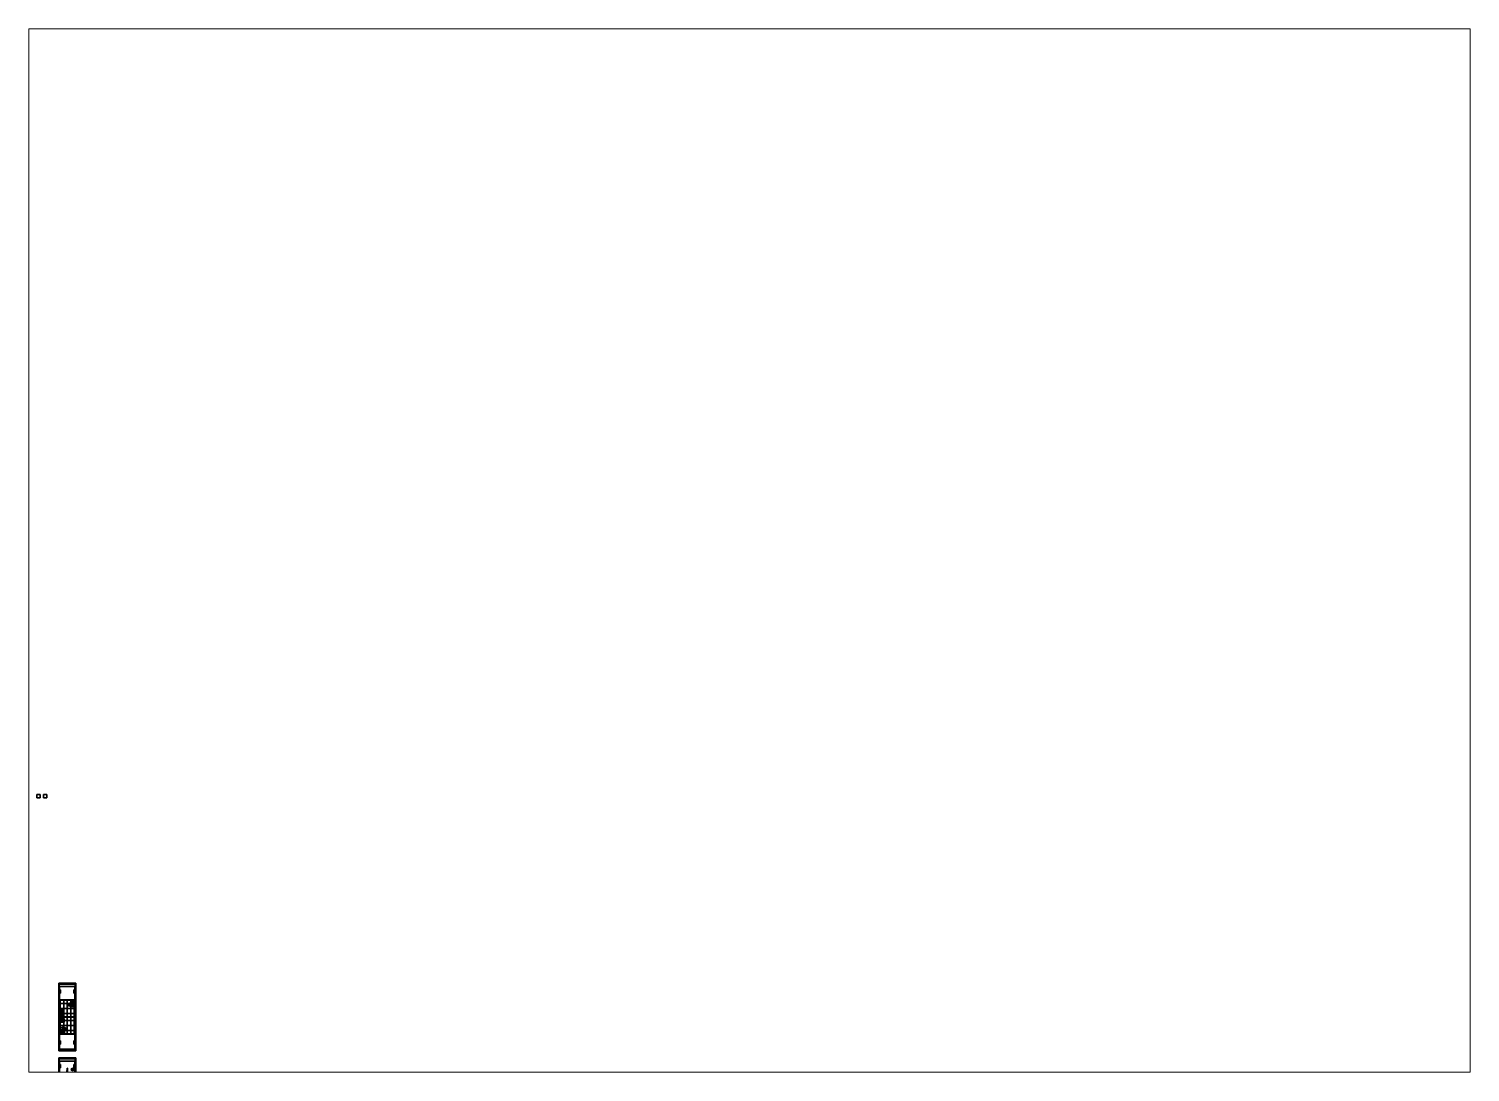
# Paper-space layout 'Layout1' of a CAD drawing. Header units: millimetres. Extents: x 28 to 251, y 20 to 181.
# The model-space entities are those that its viewports show. They can reach past a viewport. Long polylines and large blocks are cut down to what shows.
import ezdxf

# ---------------------------------------------------------------- set-up
doc = ezdxf.new("R2010")
doc.units = ezdxf.units.MM
doc.layers.add('barge2', color=7, linetype='Continuous')
doc.layers.add('crane', color=1, linetype='Continuous')

msp = doc.modelspace()

# ---------------------------------------------------------------- linework, layer by layer
for points in [[(1, 76.58, 1), (1, 76.58), (0, 76.58), (0, 76.58, 1)], [(1, 76.58), (1, 75.58), (0, 75.58), (0, 76.58)], [(0, 76.58), (0, 75.58), (0, 75.58, 1), (0, 76.58, 1)], [(0, 76.58, 1), (0, 75.58, 1), (1, 75.58, 1), (1, 76.58, 1)], [(1, 75.58, 1), (1, 75.58), (1, 76.58), (1, 76.58, 1)], [(3, 76.58), (3, 75.58), (2, 75.58), (2, 76.58)], [(2, 76.58), (2, 75.58), (3, 75.58), (3, 76.58)], [(0, 75.58, 1), (0, 75.58), (1, 75.58), (1, 75.58, 1)], [(6.5, -1.25), (6.5, -21), (6.5, -21, 1), (6.5, -1, 1)], [(6.5, -1, 1), (6.5, -21, 1), (11.5, -21, 1), (11.5, -1, 1)], [(11.5, -1, 1), (11.5, -1.25), (6.5, -1.25), (6.5, -1, 1)], [(6.75, -2, -1), (6.75, -20.5, -1), (6.5, -21), (6.5, -1.25)], [(11.5, -1.25), (11.25, -2, -1), (6.75, -2, -1), (6.5, -1.25)], [(6.6, -1.23, 2), (6.6, -4.28, 2), (6.64, -4.28, 2), (6.64, -1.27, 2)], [(6.64, -1.27, 2), (6.64, -4.28, 2), (6.6, -4.28, 2), (6.6, -1.23, 2)], [(11.35, -1.27, 2), (6.64, -1.27, 2), (6.6, -1.23, 2), (11.39, -1.23, 2)], [(11.39, -1.23, 2), (6.6, -1.23, 2), (6.64, -1.27, 2), (11.35, -1.27, 2)], [(6.61, -1.23, 1), (6.61, -1.27, 1), (6.61, -1.27, 2), (6.61, -1.23, 2)], [(6.64, -1.25, 1), (6.61, -1.23, 1), (6.61, -1.23, 2), (6.64, -1.25, 2)], [(6.61, -1.27, 1), (6.64, -1.25, 1), (6.64, -1.25, 2), (6.61, -1.27, 2)], [(6.61, -2.73, 1), (6.61, -2.77, 1), (6.61, -2.77, 2), (6.61, -2.73, 2)], [(6.64, -2.75, 1), (6.61, -2.73, 1), (6.61, -2.73, 2), (6.64, -2.75, 2)], [(6.61, -2.77, 1), (6.64, -2.75, 1), (6.64, -2.75, 2), (6.61, -2.77, 2)], [(6.64, -4.25, 1), (6.61, -4.23, 1), (6.61, -4.23, 2), (6.64, -4.25, 2)], [(6.61, -4.23, 1), (6.61, -4.27, 1), (6.61, -4.27, 2), (6.61, -4.23, 2)], [(11.25, -2, -1), (11.25, -20.5, -1), (6.75, -20.5, -1), (6.75, -2, -1)], [(6.75, -3, 1), (6.75, -4, 1), (6.75, -4, 1.1), (6.75, -3, 1.1)], [(6.75, -3, 1.1), (6.75, -4, 1.1), (7.05, -4, 1.1), (7.05, -3, 1.1)], [(7.05, -3, 1.1), (7.05, -3, 1), (6.75, -3, 1), (6.75, -3, 1.1)], [(6.75, -4, 1.1), (6.75, -4, 1), (7.05, -4, 1), (7.05, -4, 1.1)], [(6.85, -3.16, 1.1), (6.8, -3.25, 1.1), (6.8, -3.25, 1.4), (6.85, -3.16, 1.4)], [(6.85, -3.16, 1.4), (6.8, -3.25, 1.4), (6.85, -3.34, 1.4), (6.95, -3.16, 1.4)], [(6.8, -3.25, 1.1), (6.85, -3.34, 1.1), (6.85, -3.34, 1.4), (6.8, -3.25, 1.4)], [(6.85, -3.66, 1.1), (6.8, -3.75, 1.1), (6.8, -3.75, 1.4), (6.85, -3.66, 1.4)], [(6.85, -3.66, 1.4), (6.8, -3.75, 1.4), (6.85, -3.84, 1.4), (6.95, -3.66, 1.4)], [(6.8, -3.75, 1.1), (6.85, -3.84, 1.1), (6.85, -3.84, 1.4), (6.8, -3.75, 1.4)], [(6.95, -3.16, 1.1), (6.85, -3.16, 1.1), (6.85, -3.16, 1.4), (6.95, -3.16, 1.4)], [(6.95, -3.16, 1.4), (6.85, -3.34, 1.4), (6.95, -3.34, 1.4), (7, -3.25, 1.4)], [(6.85, -3.34, 1.1), (6.95, -3.34, 1.1), (6.95, -3.34, 1.4), (6.85, -3.34, 1.4)], [(6.95, -3.66, 1.1), (6.85, -3.66, 1.1), (6.85, -3.66, 1.4), (6.95, -3.66, 1.4)], [(6.95, -3.66, 1.4), (6.85, -3.84, 1.4), (6.95, -3.84, 1.4), (7, -3.75, 1.4)], [(6.85, -3.84, 1.1), (6.95, -3.84, 1.1), (6.95, -3.84, 1.4), (6.85, -3.84, 1.4)], [(7, -3.25, 1.1), (6.95, -3.16, 1.1), (6.95, -3.16, 1.4), (7, -3.25, 1.4)], [(6.95, -3.34, 1.1), (7, -3.25, 1.1), (7, -3.25, 1.4), (6.95, -3.34, 1.4)], [(7, -3.75, 1.1), (6.95, -3.66, 1.1), (6.95, -3.66, 1.4), (7, -3.75, 1.4)], [(6.95, -3.84, 1.1), (7, -3.75, 1.1), (7, -3.75, 1.4), (6.95, -3.84, 1.4)], [(7.05, -4, 1.1), (7.05, -4, 1), (7.05, -3, 1), (7.05, -3, 1.1)], [(8.12, -1.25, 1), (8.09, -1.23, 1), (8.09, -1.23, 2), (8.12, -1.25, 2)], [(8.09, -1.23, 1), (8.09, -1.27, 1), (8.09, -1.27, 2), (8.09, -1.23, 2)], [(8.09, -1.27, 1), (8.12, -1.25, 1), (8.12, -1.25, 2), (8.09, -1.27, 2)], [(9.89, -1.23, 1), (9.89, -1.27, 1), (9.89, -1.27, 2), (9.89, -1.23, 2)], [(9.92, -1.25, 1), (9.89, -1.23, 1), (9.89, -1.23, 2), (9.92, -1.25, 2)], [(9.89, -1.27, 1), (9.92, -1.25, 1), (9.92, -1.25, 2), (9.89, -1.27, 2)], [(10.3, -4.21, 2), (10.18, -4.49, 2), (10.3, -4.77, 2), (10.58, -4.09, 2)], [(10.3, -4.21, 1), (10.18, -4.49, 1), (10.18, -4.49, 2), (10.3, -4.21, 2)], [(10.58, -4.09, 1), (10.3, -4.21, 1), (10.3, -4.21, 2), (10.58, -4.09, 2)], [(10.58, -4.09, 2), (10.3, -4.77, 2), (10.58, -4.89, 2), (10.86, -4.21, 2)], [(10.86, -4.21, 1), (10.58, -4.09, 1), (10.58, -4.09, 2), (10.86, -4.21, 2)], [(10.86, -4.21, 2), (10.58, -4.89, 2), (10.86, -4.77, 2), (10.98, -4.49, 2)], [(10.98, -4.49, 1), (10.86, -4.21, 1), (10.86, -4.21, 2), (10.98, -4.49, 2)], [(11.25, -3, 1.1), (11.25, -3, 1), (10.95, -3, 1), (10.95, -3, 1.1)], [(10.95, -3, 1), (10.95, -4, 1), (10.95, -4, 1.1), (10.95, -3, 1.1)], [(10.95, -3, 1.1), (10.95, -4, 1.1), (11.25, -4, 1.1), (11.25, -3, 1.1)], [(10.95, -4, 1.1), (10.95, -4, 1), (11.25, -4, 1), (11.25, -4, 1.1)], [(11.05, -3.16, 1.1), (11, -3.25, 1.1), (11, -3.25, 1.4), (11.05, -3.16, 1.4)], [(11.05, -3.16, 1.4), (11, -3.25, 1.4), (11.05, -3.34, 1.4), (11.15, -3.16, 1.4)], [(11, -3.25, 1.1), (11.05, -3.34, 1.1), (11.05, -3.34, 1.4), (11, -3.25, 1.4)], [(11.05, -3.66, 1.1), (11, -3.75, 1.1), (11, -3.75, 1.4), (11.05, -3.66, 1.4)], [(11.05, -3.66, 1.4), (11, -3.75, 1.4), (11.05, -3.84, 1.4), (11.15, -3.66, 1.4)], [(11, -3.75, 1.1), (11.05, -3.84, 1.1), (11.05, -3.84, 1.4), (11, -3.75, 1.4)], [(11.15, -3.16, 1.1), (11.05, -3.16, 1.1), (11.05, -3.16, 1.4), (11.15, -3.16, 1.4)], [(11.15, -3.16, 1.4), (11.05, -3.34, 1.4), (11.15, -3.34, 1.4), (11.2, -3.25, 1.4)], [(11.05, -3.34, 1.1), (11.15, -3.34, 1.1), (11.15, -3.34, 1.4), (11.05, -3.34, 1.4)], [(11.15, -3.66, 1.1), (11.05, -3.66, 1.1), (11.05, -3.66, 1.4), (11.15, -3.66, 1.4)], [(11.15, -3.66, 1.4), (11.05, -3.84, 1.4), (11.15, -3.84, 1.4), (11.2, -3.75, 1.4)], [(11.05, -3.84, 1.1), (11.15, -3.84, 1.1), (11.15, -3.84, 1.4), (11.05, -3.84, 1.4)], [(11.2, -3.25, 1.1), (11.15, -3.16, 1.1), (11.15, -3.16, 1.4), (11.2, -3.25, 1.4)], [(11.15, -3.34, 1.1), (11.2, -3.25, 1.1), (11.2, -3.25, 1.4), (11.15, -3.34, 1.4)], [(11.2, -3.75, 1.1), (11.15, -3.66, 1.1), (11.15, -3.66, 1.4), (11.2, -3.75, 1.4)], [(11.15, -3.84, 1.1), (11.2, -3.75, 1.1), (11.2, -3.75, 1.4), (11.15, -3.84, 1.4)], [(11.5, -21), (11.25, -20.5, -1), (11.25, -2, -1), (11.5, -1.25)], [(11.25, -4, 1.1), (11.25, -4, 1), (11.25, -3, 1), (11.25, -3, 1.1)], [(11.35, -1.27, 2), (11.35, -20.73, 2), (11.39, -20.77, 2), (11.39, -1.23, 2)], [(11.39, -1.23, 2), (11.39, -20.77, 2), (11.35, -20.73, 2), (11.35, -1.27, 2)], [(11.39, -1.25, 1), (11.36, -1.23, 1), (11.36, -1.23, 2), (11.39, -1.25, 2)], [(11.36, -1.23, 1), (11.36, -1.27, 1), (11.36, -1.27, 2), (11.36, -1.23, 2)], [(11.36, -1.27, 1), (11.39, -1.25, 1), (11.39, -1.25, 2), (11.36, -1.27, 2)], [(11.39, -2.75, 1), (11.36, -2.73, 1), (11.36, -2.73, 2), (11.39, -2.75, 2)], [(11.36, -2.73, 1), (11.36, -2.77, 1), (11.36, -2.77, 2), (11.36, -2.73, 2)], [(11.36, -2.77, 1), (11.39, -2.75, 1), (11.39, -2.75, 2), (11.36, -2.77, 2)], [(11.36, -4.23, 1), (11.36, -4.27, 1), (11.36, -4.27, 2), (11.36, -4.23, 2)], [(11.39, -4.25, 1), (11.36, -4.23, 1), (11.36, -4.23, 2), (11.39, -4.25, 2)], [(11.5, -21, 1), (11.5, -21), (11.5, -1.25), (11.5, -1, 1)], [(6.61, -4.27, 1), (6.64, -4.25, 1), (6.64, -4.25, 2), (6.61, -4.27, 2)], [(10.18, -4.49, 1), (10.3, -4.77, 1), (10.3, -4.77, 2), (10.18, -4.49, 2)], [(10.3, -4.77, 1), (10.58, -4.89, 1), (10.58, -4.89, 2), (10.3, -4.77, 2)], [(10.66, -5.39, 2), (10.54, -5.67, 2), (10.66, -5.95, 2), (10.94, -5.27, 2)], [(10.66, -5.39, 1), (10.54, -5.67, 1), (10.54, -5.67, 2), (10.66, -5.39, 2)], [(10.54, -5.67, 1), (10.66, -5.95, 1), (10.66, -5.95, 2), (10.54, -5.67, 2)], [(10.58, -4.89, 1), (10.86, -4.77, 1), (10.86, -4.77, 2), (10.58, -4.89, 2)], [(10.94, -5.27, 1), (10.66, -5.39, 1), (10.66, -5.39, 2), (10.94, -5.27, 2)], [(10.94, -5.27, 2), (10.66, -5.95, 2), (10.94, -6.07, 2), (11.22, -5.39, 2)], [(10.66, -5.95, 1), (10.94, -6.07, 1), (10.94, -6.07, 2), (10.66, -5.95, 2)], [(10.86, -4.77, 1), (10.98, -4.49, 1), (10.98, -4.49, 2), (10.86, -4.77, 2)], [(11.22, -5.39, 1), (10.94, -5.27, 1), (10.94, -5.27, 2), (11.22, -5.39, 2)], [(11.22, -5.39, 2), (10.94, -6.07, 2), (11.22, -5.95, 2), (11.34, -5.67, 2)], [(10.94, -6.07, 1), (11.22, -5.95, 1), (11.22, -5.95, 2), (10.94, -6.07, 2)], [(11.34, -5.67, 1), (11.22, -5.39, 1), (11.22, -5.39, 2), (11.34, -5.67, 2)], [(11.22, -5.95, 1), (11.34, -5.67, 1), (11.34, -5.67, 2), (11.22, -5.95, 2)], [(11.36, -4.27, 1), (11.39, -4.25, 1), (11.39, -4.25, 2), (11.36, -4.27, 2)], [(11.39, -5.75, 1), (11.36, -5.73, 1), (11.36, -5.73, 2), (11.39, -5.75, 2)], [(11.36, -5.73, 1), (11.36, -5.77, 1), (11.36, -5.77, 2), (11.36, -5.73, 2)], [(11.36, -5.77, 1), (11.39, -5.75, 1), (11.39, -5.75, 2), (11.36, -5.77, 2)], [(11.36, -7.23, 1), (11.36, -7.27, 1), (11.36, -7.27, 2), (11.36, -7.23, 2)], [(11.39, -7.25, 1), (11.36, -7.23, 1), (11.36, -7.23, 2), (11.39, -7.25, 2)], [(11.36, -7.27, 1), (11.39, -7.25, 1), (11.39, -7.25, 2), (11.36, -7.27, 2)]]:
    msp.add_3dface(points)
at = {"layer": 'barge2'}
for points in [[(6.5, 20.75), (6.5, 1), (6.5, 1, 1), (6.5, 21, 1)], [(11.5, 21, 1), (11.5, 20.75), (6.5, 20.75), (6.5, 21, 1)], [(6.5, 21, 1), (6.5, 1, 1), (11.5, 1, 1), (11.5, 21, 1)], [(6.75, 20, -1), (6.75, 1.5, -1), (6.5, 1), (6.5, 20.75)], [(11.5, 20.75), (11.25, 20, -1), (6.75, 20, -1), (6.5, 20.75)], [(6.64, 20.73, 2), (6.64, 1.27, 2), (6.6, 1.23, 2), (6.6, 20.77, 2)], [(6.6, 20.77, 2), (6.6, 1.23, 2), (6.64, 1.27, 2), (6.64, 20.73, 2)], [(11.35, 20.73, 2), (6.64, 20.73, 2), (6.6, 20.77, 2), (11.39, 20.77, 2)], [(11.39, 20.77, 2), (6.6, 20.77, 2), (6.64, 20.73, 2), (11.35, 20.73, 2)], [(6.61, 20.77, 1), (6.61, 20.73, 1), (6.61, 20.73, 2), (6.61, 20.77, 2)], [(6.64, 20.75, 1), (6.61, 20.77, 1), (6.61, 20.77, 2), (6.64, 20.75, 2)], [(6.61, 20.73, 1), (6.64, 20.75, 1), (6.64, 20.75, 2), (6.61, 20.73, 2)], [(6.61, 19.27, 1), (6.61, 19.23, 1), (6.61, 19.23, 2), (6.61, 19.27, 2)], [(6.64, 19.25, 1), (6.61, 19.27, 1), (6.61, 19.27, 2), (6.64, 19.25, 2)], [(6.61, 19.23, 1), (6.64, 19.25, 1), (6.64, 19.25, 2), (6.61, 19.23, 2)], [(6.64, 17.75, 1), (6.61, 17.77, 1), (6.61, 17.77, 2), (6.64, 17.75, 2)], [(6.61, 17.77, 1), (6.61, 17.73, 1), (6.61, 17.73, 2), (6.61, 17.77, 2)], [(6.61, 17.73, 1), (6.64, 17.75, 1), (6.64, 17.75, 2), (6.61, 17.73, 2)], [(11.25, 20, -1), (11.25, 1.5, -1), (6.75, 1.5, -1), (6.75, 20, -1)], [(6.75, 19, 1), (6.75, 18, 1), (6.75, 18, 1.1), (6.75, 19, 1.1)], [(7.05, 19, 1.1), (7.05, 19, 1), (6.75, 19, 1), (6.75, 19, 1.1)], [(6.75, 19, 1.1), (6.75, 18, 1.1), (7.05, 18, 1.1), (7.05, 19, 1.1)], [(6.75, 18, 1.1), (6.75, 18, 1), (7.05, 18, 1), (7.05, 18, 1.1)], [(6.85, 18.84, 1.1), (6.8, 18.75, 1.1), (6.8, 18.75, 1.4), (6.85, 18.84, 1.4)], [(6.85, 18.84, 1.4), (6.8, 18.75, 1.4), (6.85, 18.66, 1.4), (6.95, 18.84, 1.4)], [(6.8, 18.75, 1.1), (6.85, 18.66, 1.1), (6.85, 18.66, 1.4), (6.8, 18.75, 1.4)], [(6.85, 18.34, 1.1), (6.8, 18.25, 1.1), (6.8, 18.25, 1.4), (6.85, 18.34, 1.4)], [(6.85, 18.34, 1.4), (6.8, 18.25, 1.4), (6.85, 18.16, 1.4), (6.95, 18.34, 1.4)], [(6.8, 18.25, 1.1), (6.85, 18.16, 1.1), (6.85, 18.16, 1.4), (6.8, 18.25, 1.4)], [(6.95, 18.84, 1.1), (6.85, 18.84, 1.1), (6.85, 18.84, 1.4), (6.95, 18.84, 1.4)], [(6.95, 18.84, 1.4), (6.85, 18.66, 1.4), (6.95, 18.66, 1.4), (7, 18.75, 1.4)], [(6.85, 18.66, 1.1), (6.95, 18.66, 1.1), (6.95, 18.66, 1.4), (6.85, 18.66, 1.4)], [(6.95, 18.34, 1.1), (6.85, 18.34, 1.1), (6.85, 18.34, 1.4), (6.95, 18.34, 1.4)], [(6.95, 18.34, 1.4), (6.85, 18.16, 1.4), (6.95, 18.16, 1.4), (7, 18.25, 1.4)], [(6.85, 18.16, 1.1), (6.95, 18.16, 1.1), (6.95, 18.16, 1.4), (6.85, 18.16, 1.4)], [(7, 18.75, 1.1), (6.95, 18.84, 1.1), (6.95, 18.84, 1.4), (7, 18.75, 1.4)], [(6.95, 18.66, 1.1), (7, 18.75, 1.1), (7, 18.75, 1.4), (6.95, 18.66, 1.4)], [(7, 18.25, 1.1), (6.95, 18.34, 1.1), (6.95, 18.34, 1.4), (7, 18.25, 1.4)], [(6.95, 18.16, 1.1), (7, 18.25, 1.1), (7, 18.25, 1.4), (6.95, 18.16, 1.4)], [(7.05, 18, 1.1), (7.05, 18, 1), (7.05, 19, 1), (7.05, 19, 1.1)], [(8.12, 20.75, 1), (8.09, 20.77, 1), (8.09, 20.77, 2), (8.12, 20.75, 2)], [(8.09, 20.77, 1), (8.09, 20.73, 1), (8.09, 20.73, 2), (8.09, 20.77, 2)], [(8.09, 20.73, 1), (8.12, 20.75, 1), (8.12, 20.75, 2), (8.09, 20.73, 2)], [(9.89, 20.77, 1), (9.89, 20.73, 1), (9.89, 20.73, 2), (9.89, 20.77, 2)], [(9.92, 20.75, 1), (9.89, 20.77, 1), (9.89, 20.77, 2), (9.92, 20.75, 2)], [(9.89, 20.73, 1), (9.92, 20.75, 1), (9.92, 20.75, 2), (9.89, 20.73, 2)], [(11.25, 19, 1.1), (11.25, 19, 1), (10.95, 19, 1), (10.95, 19, 1.1)], [(10.95, 19, 1), (10.95, 18, 1), (10.95, 18, 1.1), (10.95, 19, 1.1)], [(10.95, 19, 1.1), (10.95, 18, 1.1), (11.25, 18, 1.1), (11.25, 19, 1.1)], [(10.95, 18, 1.1), (10.95, 18, 1), (11.25, 18, 1), (11.25, 18, 1.1)], [(11.05, 18.84, 1.1), (11, 18.75, 1.1), (11, 18.75, 1.4), (11.05, 18.84, 1.4)], [(11.05, 18.84, 1.4), (11, 18.75, 1.4), (11.05, 18.66, 1.4), (11.15, 18.84, 1.4)], [(11, 18.75, 1.1), (11.05, 18.66, 1.1), (11.05, 18.66, 1.4), (11, 18.75, 1.4)], [(11.05, 18.34, 1.1), (11, 18.25, 1.1), (11, 18.25, 1.4), (11.05, 18.34, 1.4)], [(11.05, 18.34, 1.4), (11, 18.25, 1.4), (11.05, 18.16, 1.4), (11.15, 18.34, 1.4)], [(11, 18.25, 1.1), (11.05, 18.16, 1.1), (11.05, 18.16, 1.4), (11, 18.25, 1.4)], [(11.15, 18.84, 1.1), (11.05, 18.84, 1.1), (11.05, 18.84, 1.4), (11.15, 18.84, 1.4)], [(11.15, 18.84, 1.4), (11.05, 18.66, 1.4), (11.15, 18.66, 1.4), (11.2, 18.75, 1.4)], [(11.05, 18.66, 1.1), (11.15, 18.66, 1.1), (11.15, 18.66, 1.4), (11.05, 18.66, 1.4)], [(11.15, 18.34, 1.1), (11.05, 18.34, 1.1), (11.05, 18.34, 1.4), (11.15, 18.34, 1.4)], [(11.15, 18.34, 1.4), (11.05, 18.16, 1.4), (11.15, 18.16, 1.4), (11.2, 18.25, 1.4)], [(11.05, 18.16, 1.1), (11.15, 18.16, 1.1), (11.15, 18.16, 1.4), (11.05, 18.16, 1.4)], [(11.2, 18.75, 1.1), (11.15, 18.84, 1.1), (11.15, 18.84, 1.4), (11.2, 18.75, 1.4)], [(11.15, 18.66, 1.1), (11.2, 18.75, 1.1), (11.2, 18.75, 1.4), (11.15, 18.66, 1.4)], [(11.2, 18.25, 1.1), (11.15, 18.34, 1.1), (11.15, 18.34, 1.4), (11.2, 18.25, 1.4)], [(11.15, 18.16, 1.1), (11.2, 18.25, 1.1), (11.2, 18.25, 1.4), (11.15, 18.16, 1.4)], [(11.5, 1), (11.25, 1.5, -1), (11.25, 20, -1), (11.5, 20.75)], [(11.25, 18, 1.1), (11.25, 18, 1), (11.25, 19, 1), (11.25, 19, 1.1)], [(11.39, 20.77, 2), (11.39, 17.72, 2), (11.35, 17.72, 2), (11.35, 20.73, 2)], [(11.35, 20.73, 2), (11.35, 17.72, 2), (11.39, 17.72, 2), (11.39, 20.77, 2)], [(11.36, 20.77, 1), (11.36, 20.73, 1), (11.36, 20.73, 2), (11.36, 20.77, 2)], [(11.39, 20.75, 1), (11.36, 20.77, 1), (11.36, 20.77, 2), (11.39, 20.75, 2)], [(11.36, 20.73, 1), (11.39, 20.75, 1), (11.39, 20.75, 2), (11.36, 20.73, 2)], [(11.36, 19.27, 1), (11.36, 19.23, 1), (11.36, 19.23, 2), (11.36, 19.27, 2)], [(11.39, 19.25, 1), (11.36, 19.27, 1), (11.36, 19.27, 2), (11.39, 19.25, 2)], [(11.36, 19.23, 1), (11.39, 19.25, 1), (11.39, 19.25, 2), (11.36, 19.23, 2)], [(11.39, 17.75, 1), (11.36, 17.77, 1), (11.36, 17.77, 2), (11.39, 17.75, 2)], [(11.36, 17.77, 1), (11.36, 17.73, 1), (11.36, 17.73, 2), (11.36, 17.77, 2)], [(11.36, 17.73, 1), (11.39, 17.75, 1), (11.39, 17.75, 2), (11.36, 17.73, 2)], [(11.5, 1, 1), (11.5, 1), (11.5, 20.75), (11.5, 21, 1)], [(6.64, 16.25, 1), (6.61, 16.27, 1), (6.61, 16.27, 2), (6.64, 16.25, 2)], [(6.61, 16.27, 1), (6.61, 16.23, 1), (6.61, 16.23, 2), (6.61, 16.27, 2)], [(6.61, 16.23, 1), (6.64, 16.25, 1), (6.64, 16.25, 2), (6.61, 16.23, 2)], [(6.61, 14.77, 1), (6.61, 14.73, 1), (6.61, 14.73, 2), (6.61, 14.77, 2)], [(6.64, 14.75, 1), (6.61, 14.77, 1), (6.61, 14.77, 2), (6.64, 14.75, 2)], [(6.61, 14.73, 1), (6.64, 14.75, 1), (6.64, 14.75, 2), (6.61, 14.73, 2)], [(6.61, 13.27, 1), (6.61, 13.23, 1), (6.61, 13.23, 2), (6.61, 13.27, 2)], [(6.64, 13.25, 1), (6.61, 13.27, 1), (6.61, 13.27, 2), (6.64, 13.25, 2)], [(6.61, 13.23, 1), (6.64, 13.25, 1), (6.64, 13.25, 2), (6.61, 13.23, 2)], [(7.05, 16.05, 3.25), (7.05, 16.05, 1), (6.95, 16.05, 1), (6.95, 16.05, 3.25)], [(6.95, 16.05, 1), (6.95, 15.95, 1), (6.95, 15.95, 3.25), (6.95, 16.05, 3.25)], [(7.05, 15.95, 3.25), (7.05, 16.05, 3.25), (6.95, 16.05, 3.25), (6.95, 15.95, 3.25)], [(6.95, 15.95, 3.25), (6.95, 15.95, 1), (7.05, 15.95, 1), (7.05, 15.95, 3.25)], [(8, 15.95, 3.18), (8, 15, 3.08), (6.95, 15, 3.15), (6.95, 15.95, 3.25)], [(6.95, 15.95, 3.25), (6.95, 15, 3.15), (8, 15, 3.08), (8, 15.95, 3.18)], [(8, 15, 3.08), (8, 13.5, 3), (6.95, 13.5, 3.07), (6.95, 15, 3.15)], [(6.95, 15, 3.15), (6.95, 13.5, 3.07), (8, 13.5, 3), (8, 15, 3.08)], [(6.95, 12, 3.15), (6.95, 13.5, 3.07), (8, 13.5, 3), (8, 12, 3.08)], [(8, 12, 3.08), (8, 13.5, 3), (6.95, 13.5, 3.07), (6.95, 12, 3.15)], [(7.11, 13, 2), (6.99, 12.72, 2), (7.11, 12.44, 2), (7.39, 13.12, 2)], [(7.11, 13, 1), (6.99, 12.72, 1), (6.99, 12.72, 2), (7.11, 13, 2)], [(7.05, 15.95, 3.25), (7.05, 15.95, 1), (7.05, 16.05, 1), (7.05, 16.05, 3.25)], [(7.05, 16.05, 3.24), (7.05, 15.95, 3.24), (8, 15.95, 3.18), (8, 16.05, 3.18)], [(8, 16.05, 3.18), (8, 15.95, 3.18), (7.05, 15.95, 3.24), (7.05, 16.05, 3.24)], [(7.39, 13.12, 1), (7.11, 13, 1), (7.11, 13, 2), (7.39, 13.12, 2)], [(7.39, 13.12, 2), (7.11, 12.44, 2), (7.39, 12.32, 2), (7.67, 13, 2)], [(7.67, 13, 1), (7.39, 13.12, 1), (7.39, 13.12, 2), (7.67, 13, 2)], [(7.67, 13, 2), (7.39, 12.32, 2), (7.67, 12.44, 2), (7.79, 12.72, 2)], [(7.79, 12.72, 1), (7.67, 13, 1), (7.67, 13, 2), (7.79, 12.72, 2)], [(9, 16.05, 3.15), (9, 15.95, 3.15), (8, 15.95, 3.18), (8, 16.05, 3.18)], [(8, 16.05, 3.18), (8, 15.95, 3.18), (9, 15.95, 3.15), (9, 16.05, 3.15)], [(8, 15.95, 3.18), (8, 15, 3.08), (9, 15, 3.05), (9, 15.95, 3.15)], [(9, 15.95, 3.15), (9, 15, 3.05), (8, 15, 3.08), (8, 15.95, 3.18)], [(8, 15, 3.08), (8, 13.5, 3), (9, 13.5, 2.97), (9, 15, 3.05)], [(9, 15, 3.05), (9, 13.5, 2.97), (8, 13.5, 3), (8, 15, 3.08)], [(8, 12, 3.08), (8, 13.5, 3), (9, 13.5, 2.97), (9, 12, 3.05)], [(9, 12, 3.05), (9, 13.5, 2.97), (8, 13.5, 3), (8, 12, 3.08)], [(10, 16.05, 3.18), (10, 15.95, 3.18), (9, 15.95, 3.15), (9, 16.05, 3.15)], [(9, 16.05, 3.15), (9, 15.95, 3.15), (10, 15.95, 3.18), (10, 16.05, 3.18)], [(10, 15.95, 3.18), (10, 15, 3.08), (9, 15, 3.05), (9, 15.95, 3.15)], [(9, 15.95, 3.15), (9, 15, 3.05), (10, 15, 3.08), (10, 15.95, 3.18)], [(10, 15, 3.08), (10, 13.5, 3), (9, 13.5, 2.97), (9, 15, 3.05)], [(9, 15, 3.05), (9, 13.5, 2.97), (10, 13.5, 3), (10, 15, 3.08)], [(9, 12, 3.05), (9, 13.5, 2.97), (10, 13.5, 3), (10, 12, 3.08)], [(10, 12, 3.08), (10, 13.5, 3), (9, 13.5, 2.97), (9, 12, 3.05)], [(9.36, 14.88, 2), (9.24, 14.6, 2), (9.36, 14.32, 2), (9.64, 15, 2)], [(9.36, 14.88, 1), (9.24, 14.6, 1), (9.24, 14.6, 2), (9.36, 14.88, 2)], [(9.24, 14.6, 1), (9.36, 14.32, 1), (9.36, 14.32, 2), (9.24, 14.6, 2)], [(9.64, 15, 1), (9.36, 14.88, 1), (9.36, 14.88, 2), (9.64, 15, 2)], [(9.64, 15, 2), (9.36, 14.32, 2), (9.64, 14.2, 2), (9.92, 14.88, 2)], [(9.36, 14.32, 1), (9.64, 14.2, 1), (9.64, 14.2, 2), (9.36, 14.32, 2)], [(9.92, 14.88, 1), (9.64, 15, 1), (9.64, 15, 2), (9.92, 14.88, 2)], [(9.92, 14.88, 2), (9.64, 14.2, 2), (9.92, 14.32, 2), (10.04, 14.6, 2)], [(9.64, 14.2, 1), (9.92, 14.32, 1), (9.92, 14.32, 2), (9.64, 14.2, 2)], [(10.04, 15.59, 2), (9.92, 15.31, 2), (10.04, 15.03, 2), (10.32, 15.71, 2)], [(10.04, 15.59, 1), (9.92, 15.31, 1), (9.92, 15.31, 2), (10.04, 15.59, 2)], [(9.92, 15.31, 1), (10.04, 15.03, 1), (10.04, 15.03, 2), (9.92, 15.31, 2)], [(10.04, 14.6, 1), (9.92, 14.88, 1), (9.92, 14.88, 2), (10.04, 14.6, 2)], [(9.92, 14.32, 1), (10.04, 14.6, 1), (10.04, 14.6, 2), (9.92, 14.32, 2)], [(10, 16.05, 3.18), (10, 15.95, 3.18), (10.95, 15.95, 3.24), (10.95, 16.05, 3.24)], [(10.95, 16.05, 3.24), (10.95, 15.95, 3.24), (10, 15.95, 3.18), (10, 16.05, 3.18)], [(10, 15.95, 3.18), (10, 15, 3.08), (11.05, 15, 3.15), (11.05, 15.95, 3.25)], [(11.05, 15.95, 3.25), (11.05, 15, 3.15), (10, 15, 3.08), (10, 15.95, 3.18)], [(10, 15, 3.08), (10, 13.5, 3), (11.05, 13.5, 3.07), (11.05, 15, 3.15)], [(11.05, 15, 3.15), (11.05, 13.5, 3.07), (10, 13.5, 3), (10, 15, 3.08)], [(10, 12, 3.08), (10, 13.5, 3), (11.05, 13.5, 3.07), (11.05, 12, 3.15)], [(11.05, 12, 3.15), (11.05, 13.5, 3.07), (10, 13.5, 3), (10, 12, 3.08)], [(10.32, 15.71, 1), (10.04, 15.59, 1), (10.04, 15.59, 2), (10.32, 15.71, 2)], [(10.32, 15.71, 2), (10.04, 15.03, 2), (10.32, 14.91, 2), (10.6, 15.59, 2)], [(10.04, 15.03, 1), (10.32, 14.91, 1), (10.32, 14.91, 2), (10.04, 15.03, 2)], [(10.24, 14.69, 2), (10.12, 14.41, 2), (10.24, 14.13, 2), (10.52, 14.81, 2)], [(10.24, 14.69, 1), (10.12, 14.41, 1), (10.12, 14.41, 2), (10.24, 14.69, 2)], [(10.12, 14.41, 1), (10.24, 14.13, 1), (10.24, 14.13, 2), (10.12, 14.41, 2)], [(10.52, 14.81, 1), (10.24, 14.69, 1), (10.24, 14.69, 2), (10.52, 14.81, 2)], [(10.52, 14.81, 2), (10.24, 14.13, 2), (10.52, 14.01, 2), (10.8, 14.69, 2)], [(10.24, 14.13, 1), (10.52, 14.01, 1), (10.52, 14.01, 2), (10.24, 14.13, 2)], [(10.6, 15.59, 1), (10.32, 15.71, 1), (10.32, 15.71, 2), (10.6, 15.59, 2)], [(10.6, 15.59, 2), (10.32, 14.91, 2), (10.6, 15.03, 2), (10.72, 15.31, 2)], [(10.32, 14.91, 1), (10.6, 15.03, 1), (10.6, 15.03, 2), (10.32, 14.91, 2)], [(10.8, 14.69, 1), (10.52, 14.81, 1), (10.52, 14.81, 2), (10.8, 14.69, 2)], [(10.8, 14.69, 2), (10.52, 14.01, 2), (10.8, 14.13, 2), (10.92, 14.41, 2)], [(10.52, 14.01, 1), (10.8, 14.13, 1), (10.8, 14.13, 2), (10.52, 14.01, 2)], [(10.72, 15.31, 1), (10.6, 15.59, 1), (10.6, 15.59, 2), (10.72, 15.31, 2)], [(10.6, 15.03, 1), (10.72, 15.31, 1), (10.72, 15.31, 2), (10.6, 15.03, 2)], [(10.92, 14.41, 1), (10.8, 14.69, 1), (10.8, 14.69, 2), (10.92, 14.41, 2)], [(10.8, 14.13, 1), (10.92, 14.41, 1), (10.92, 14.41, 2), (10.8, 14.13, 2)], [(10.95, 16.05, 1), (10.95, 15.95, 1), (10.95, 15.95, 3.25), (10.95, 16.05, 3.25)], [(11.05, 16.05, 3.25), (11.05, 16.05, 1), (10.95, 16.05, 1), (10.95, 16.05, 3.25)], [(11.05, 15.95, 3.25), (11.05, 16.05, 3.25), (10.95, 16.05, 3.25), (10.95, 15.95, 3.25)], [(10.95, 15.95, 3.25), (10.95, 15.95, 1), (11.05, 15.95, 1), (11.05, 15.95, 3.25)], [(11.05, 15.95, 3.25), (11.05, 15.95, 1), (11.05, 16.05, 1), (11.05, 16.05, 3.25)], [(6.61, 11.77, 1), (6.61, 11.73, 1), (6.61, 11.73, 2), (6.61, 11.77, 2)], [(6.64, 11.75, 1), (6.61, 11.77, 1), (6.61, 11.77, 2), (6.64, 11.75, 2)], [(6.61, 11.73, 1), (6.64, 11.75, 1), (6.64, 11.75, 2), (6.61, 11.73, 2)], [(6.64, 10.25, 1), (6.61, 10.27, 1), (6.61, 10.27, 2), (6.64, 10.25, 2)], [(6.61, 10.27, 1), (6.61, 10.23, 1), (6.61, 10.23, 2), (6.61, 10.27, 2)], [(6.61, 10.23, 1), (6.64, 10.25, 1), (6.64, 10.25, 2), (6.61, 10.23, 2)], [(6.61, 8.77, 1), (6.61, 8.73, 1), (6.61, 8.73, 2), (6.61, 8.77, 2)], [(6.64, 8.75, 1), (6.61, 8.77, 1), (6.61, 8.77, 2), (6.64, 8.75, 2)], [(6.61, 8.73, 1), (6.64, 8.75, 1), (6.64, 8.75, 2), (6.61, 8.73, 2)], [(6.95, 11.05, 3.25), (6.95, 12, 3.15), (8, 12, 3.08), (8, 11.05, 3.18)], [(8, 11.05, 3.18), (8, 12, 3.08), (6.95, 12, 3.15), (6.95, 11.05, 3.25)], [(6.95, 11.05, 1), (6.95, 10.95, 1), (6.95, 10.95, 3.25), (6.95, 11.05, 3.25)], [(7.05, 11.05, 3.25), (7.05, 11.05, 1), (6.95, 11.05, 1), (6.95, 11.05, 3.25)], [(7.05, 10.95, 3.25), (7.05, 11.05, 3.25), (6.95, 11.05, 3.25), (6.95, 10.95, 3.25)], [(6.95, 10.95, 3.25), (6.95, 10.95, 1), (7.05, 10.95, 1), (7.05, 10.95, 3.25)], [(6.95, 10.95, 3.25), (6.95, 10, 3.15), (8, 10, 3.08), (8, 10.95, 3.18)], [(8, 10.95, 3.18), (8, 10, 3.08), (6.95, 10, 3.15), (6.95, 10.95, 3.25)], [(8, 10, 3.08), (8, 8.5, 3), (6.95, 8.5, 3.07), (6.95, 10, 3.15)], [(6.95, 10, 3.15), (6.95, 8.5, 3.07), (8, 8.5, 3), (8, 10, 3.08)], [(6.95, 7, 3.15), (6.95, 8.5, 3.07), (8, 8.5, 3), (8, 7, 3.08)], [(8, 7, 3.08), (8, 8.5, 3), (6.95, 8.5, 3.07), (6.95, 7, 3.15)], [(6.99, 12.72, 1), (7.11, 12.44, 1), (7.11, 12.44, 2), (6.99, 12.72, 2)], [(7.05, 10.95, 3.25), (7.05, 10.95, 1), (7.05, 11.05, 1), (7.05, 11.05, 3.25)], [(7.05, 11.05, 3.24), (7.05, 10.95, 3.24), (8, 10.95, 3.18), (8, 11.05, 3.18)], [(8, 11.05, 3.18), (8, 10.95, 3.18), (7.05, 10.95, 3.24), (7.05, 11.05, 3.24)], [(7.05, 10.51, 1), (7.05, 9.51, 1), (7.05, 9.51, 1.25), (7.05, 10.51, 1.25)], [(7.05, 10.51, 1.25), (7.05, 9.51, 1.25), (7.55, 9.51, 1.25), (7.55, 10.51, 1.25)], [(7.55, 10.51, 1.25), (7.55, 10.51, 1), (7.05, 10.51, 1), (7.05, 10.51, 1.25)], [(7.05, 9.51, 1.25), (7.05, 9.51, 1), (7.55, 9.51, 1), (7.55, 9.51, 1.25)], [(7.11, 12.44, 1), (7.39, 12.32, 1), (7.39, 12.32, 2), (7.11, 12.44, 2)], [(7.27, 12.05, 2), (7.15, 11.77, 2), (7.27, 11.49, 2), (7.55, 12.17, 2)], [(7.27, 12.05, 1), (7.15, 11.77, 1), (7.15, 11.77, 2), (7.27, 12.05, 2)], [(7.15, 11.77, 1), (7.27, 11.49, 1), (7.27, 11.49, 2), (7.15, 11.77, 2)], [(7.55, 12.17, 1), (7.27, 12.05, 1), (7.27, 12.05, 2), (7.55, 12.17, 2)], [(7.55, 12.17, 2), (7.27, 11.49, 2), (7.55, 11.37, 2), (7.83, 12.05, 2)], [(7.27, 11.49, 1), (7.55, 11.37, 1), (7.55, 11.37, 2), (7.27, 11.49, 2)], [(7.32, 10.51, 1.25), (7.32, 9.51, 1.25), (7.32, 9.51, 1.5), (7.32, 10.51, 1.5)], [(7.82, 10.51, 1.5), (7.82, 10.51, 1.25), (7.32, 10.51, 1.25), (7.32, 10.51, 1.5)], [(7.82, 10.51, 1.25), (7.82, 9.51, 1.25), (7.32, 9.51, 1.25), (7.32, 10.51, 1.25)], [(7.32, 10.51, 1.5), (7.32, 9.51, 1.5), (7.82, 9.51, 1.5), (7.82, 10.51, 1.5)], [(7.32, 9.51, 1.5), (7.32, 9.51, 1.25), (7.82, 9.51, 1.25), (7.82, 9.51, 1.5)], [(7.39, 12.32, 1), (7.67, 12.44, 1), (7.67, 12.44, 2), (7.39, 12.32, 2)], [(7.83, 12.05, 1), (7.55, 12.17, 1), (7.55, 12.17, 2), (7.83, 12.05, 2)], [(7.83, 12.05, 2), (7.55, 11.37, 2), (7.83, 11.49, 2), (7.95, 11.77, 2)], [(7.55, 11.37, 1), (7.83, 11.49, 1), (7.83, 11.49, 2), (7.55, 11.37, 2)], [(7.55, 9.51, 1.25), (7.55, 9.51, 1), (7.55, 10.51, 1), (7.55, 10.51, 1.25)], [(7.6, 10.51, 1), (7.6, 9.51, 1), (7.6, 9.51, 1.25), (7.6, 10.51, 1.25)], [(7.6, 10.51, 1.25), (7.6, 9.51, 1.25), (8.1, 9.51, 1.25), (8.1, 10.51, 1.25)], [(8.1, 10.51, 1.25), (8.1, 10.51, 1), (7.6, 10.51, 1), (7.6, 10.51, 1.25)], [(7.6, 9.51, 1.25), (7.6, 9.51, 1), (8.1, 9.51, 1), (8.1, 9.51, 1.25)], [(7.67, 12.44, 1), (7.79, 12.72, 1), (7.79, 12.72, 2), (7.67, 12.44, 2)], [(7.82, 9.51, 1.5), (7.82, 9.51, 1.25), (7.82, 10.51, 1.25), (7.82, 10.51, 1.5)], [(7.95, 11.77, 1), (7.83, 12.05, 1), (7.83, 12.05, 2), (7.95, 11.77, 2)], [(7.83, 11.49, 1), (7.95, 11.77, 1), (7.95, 11.77, 2), (7.83, 11.49, 2)], [(8, 11.05, 3.18), (8, 12, 3.08), (9, 12, 3.05), (9, 11.05, 3.15)], [(9, 11.05, 3.15), (9, 12, 3.05), (8, 12, 3.08), (8, 11.05, 3.18)], [(8, 11.05, 3.18), (8, 10.95, 3.18), (9, 10.95, 3.15), (9, 11.05, 3.15)], [(9, 11.05, 3.15), (9, 10.95, 3.15), (8, 10.95, 3.18), (8, 11.05, 3.18)], [(8, 10.95, 3.18), (8, 10, 3.08), (9, 10, 3.05), (9, 10.95, 3.15)], [(9, 10.95, 3.15), (9, 10, 3.05), (8, 10, 3.08), (8, 10.95, 3.18)], [(9, 10, 3.05), (9, 8.5, 2.97), (8, 8.5, 3), (8, 10, 3.08)], [(8, 10, 3.08), (8, 8.5, 3), (9, 8.5, 2.97), (9, 10, 3.05)], [(9, 7, 3.05), (9, 8.5, 2.97), (8, 8.5, 3), (8, 7, 3.08)], [(8, 7, 3.08), (8, 8.5, 3), (9, 8.5, 2.97), (9, 7, 3.05)], [(8.1, 9.51, 1.25), (8.1, 9.51, 1), (8.1, 10.51, 1), (8.1, 10.51, 1.25)], [(9, 11.05, 3.15), (9, 12, 3.05), (10, 12, 3.08), (10, 11.05, 3.18)], [(10, 11.05, 3.18), (10, 12, 3.08), (9, 12, 3.05), (9, 11.05, 3.15)], [(10, 11.05, 3.18), (10, 10.95, 3.18), (9, 10.95, 3.15), (9, 11.05, 3.15)], [(9, 11.05, 3.15), (9, 10.95, 3.15), (10, 10.95, 3.18), (10, 11.05, 3.18)], [(9, 10.95, 3.15), (9, 10, 3.05), (10, 10, 3.08), (10, 10.95, 3.18)], [(10, 10.95, 3.18), (10, 10, 3.08), (9, 10, 3.05), (9, 10.95, 3.15)], [(10, 10, 3.08), (10, 8.5, 3), (9, 8.5, 2.97), (9, 10, 3.05)], [(9, 10, 3.05), (9, 8.5, 2.97), (10, 8.5, 3), (10, 10, 3.08)], [(10, 7, 3.08), (10, 8.5, 3), (9, 8.5, 2.97), (9, 7, 3.05)], [(9, 7, 3.05), (9, 8.5, 2.97), (10, 8.5, 3), (10, 7, 3.08)], [(11.05, 11.05, 3.25), (11.05, 12, 3.15), (10, 12, 3.08), (10, 11.05, 3.18)], [(10, 11.05, 3.18), (10, 12, 3.08), (11.05, 12, 3.15), (11.05, 11.05, 3.25)], [(10, 11.05, 3.18), (10, 10.95, 3.18), (10.95, 10.95, 3.24), (10.95, 11.05, 3.24)], [(10.95, 11.05, 3.24), (10.95, 10.95, 3.24), (10, 10.95, 3.18), (10, 11.05, 3.18)], [(10, 10.95, 3.18), (10, 10, 3.08), (11.05, 10, 3.15), (11.05, 10.95, 3.25)], [(11.05, 10.95, 3.25), (11.05, 10, 3.15), (10, 10, 3.08), (10, 10.95, 3.18)], [(11.05, 10, 3.15), (11.05, 8.5, 3.07), (10, 8.5, 3), (10, 10, 3.08)], [(10, 10, 3.08), (10, 8.5, 3), (11.05, 8.5, 3.07), (11.05, 10, 3.15)], [(10, 7, 3.08), (10, 8.5, 3), (11.05, 8.5, 3.07), (11.05, 7, 3.15)], [(11.05, 7, 3.15), (11.05, 8.5, 3.07), (10, 8.5, 3), (10, 7, 3.08)], [(11.05, 11.05, 3.25), (11.05, 11.05, 1), (10.95, 11.05, 1), (10.95, 11.05, 3.25)], [(10.95, 11.05, 1), (10.95, 10.95, 1), (10.95, 10.95, 3.25), (10.95, 11.05, 3.25)], [(11.05, 10.95, 3.25), (11.05, 11.05, 3.25), (10.95, 11.05, 3.25), (10.95, 10.95, 3.25)], [(10.95, 10.95, 3.25), (10.95, 10.95, 1), (11.05, 10.95, 1), (11.05, 10.95, 3.25)], [(11.05, 10.95, 3.25), (11.05, 10.95, 1), (11.05, 11.05, 1), (11.05, 11.05, 3.25)], [(6.64, 7.25, 1), (6.61, 7.27, 1), (6.61, 7.27, 2), (6.64, 7.25, 2)], [(6.61, 7.27, 1), (6.61, 7.23, 1), (6.61, 7.23, 2), (6.61, 7.27, 2)], [(6.61, 7.23, 1), (6.64, 7.25, 1), (6.64, 7.25, 2), (6.61, 7.23, 2)], [(6.61, 5.77, 1), (6.61, 5.73, 1), (6.61, 5.73, 2), (6.61, 5.77, 2)], [(6.64, 5.75, 1), (6.61, 5.77, 1), (6.61, 5.77, 2), (6.64, 5.75, 2)], [(6.61, 5.73, 1), (6.64, 5.75, 1), (6.64, 5.75, 2), (6.61, 5.73, 2)], [(6.64, 4.25, 1), (6.61, 4.27, 1), (6.61, 4.27, 2), (6.64, 4.25, 2)], [(6.61, 4.27, 1), (6.61, 4.23, 1), (6.61, 4.23, 2), (6.61, 4.27, 2)], [(6.61, 4.23, 1), (6.64, 4.25, 1), (6.64, 4.25, 2), (6.61, 4.23, 2)], [(7.76, 8.08, 1), (6.82, 7.74, 1), (6.82, 7.74, 1.5), (7.76, 8.08, 1.5)], [(7.76, 8.08, 1.5), (6.82, 7.74, 1.5), (6.99, 7.27, 1.5), (7.93, 7.61, 1.5)], [(6.82, 7.74, 1.5), (6.82, 7.74, 1), (6.99, 7.27, 1), (6.99, 7.27, 1.5)], [(8, 6.05, 3.18), (8, 7, 3.08), (6.95, 7, 3.15), (6.95, 6.05, 3.25)], [(6.95, 6.05, 3.25), (6.95, 7, 3.15), (8, 7, 3.08), (8, 6.05, 3.18)], [(7.05, 6.05, 3.25), (7.05, 6.05, 1), (6.95, 6.05, 1), (6.95, 6.05, 3.25)], [(6.95, 6.05, 1), (6.95, 5.95, 1), (6.95, 5.95, 3.25), (6.95, 6.05, 3.25)], [(7.05, 5.95, 3.25), (7.05, 6.05, 3.25), (6.95, 6.05, 3.25), (6.95, 5.95, 3.25)], [(6.95, 5.95, 3.25), (6.95, 5.95, 1), (7.05, 5.95, 1), (7.05, 5.95, 3.25)], [(6.99, 7.27, 1.5), (6.99, 7.27, 1), (7.93, 7.61, 1), (7.93, 7.61, 1.5)], [(7.05, 7.2, 1.5), (7.05, 6.2, 1.5), (7.05, 6.2, 1.75), (7.05, 7.2, 1.75)], [(7.55, 7.2, 1.75), (7.55, 7.2, 1.5), (7.05, 7.2, 1.5), (7.05, 7.2, 1.75)], [(7.55, 7.2, 1.5), (7.55, 6.2, 1.5), (7.05, 6.2, 1.5), (7.05, 7.2, 1.5)], [(7.05, 7.2, 1.75), (7.05, 6.2, 1.75), (7.55, 6.2, 1.75), (7.55, 7.2, 1.75)], [(7.05, 6.2, 1.75), (7.05, 6.2, 1.5), (7.55, 6.2, 1.5), (7.55, 6.2, 1.75)], [(7.05, 5.95, 3.25), (7.05, 5.95, 1), (7.05, 6.05, 1), (7.05, 6.05, 3.25)], [(7.05, 6.05, 3.24), (7.05, 5.95, 3.24), (8, 5.95, 3.18), (8, 6.05, 3.18)], [(8, 6.05, 3.18), (8, 5.95, 3.18), (7.05, 5.95, 3.24), (7.05, 6.05, 3.24)], [(7.6, 7.2, 1.5), (7.6, 7.2, 1), (7.1, 7.2, 1), (7.1, 7.2, 1.5)], [(7.1, 7.2, 1), (7.1, 6.2, 1), (7.1, 6.2, 1.5), (7.1, 7.2, 1.5)], [(7.1, 7.2, 1.5), (7.1, 6.2, 1.5), (7.6, 6.2, 1.5), (7.6, 7.2, 1.5)], [(7.1, 6.2, 1.5), (7.1, 6.2, 1), (7.6, 6.2, 1), (7.6, 6.2, 1.5)], [(7.88, 8.07, 1.75), (7.88, 8.07, 1.5), (7.52, 7.72, 1.5), (7.52, 7.72, 1.75)], [(7.88, 8.07, 1.5), (8.58, 7.36, 1.5), (8.23, 7.01, 1.5), (7.52, 7.72, 1.5)], [(7.52, 7.72, 1.75), (8.23, 7.01, 1.75), (8.58, 7.36, 1.75), (7.88, 8.07, 1.75)], [(7.52, 7.72, 1.5), (8.23, 7.01, 1.5), (8.23, 7.01, 1.75), (7.52, 7.72, 1.75)], [(7.55, 6.2, 1.75), (7.55, 6.2, 1.5), (7.55, 7.2, 1.5), (7.55, 7.2, 1.75)], [(7.6, 6.2, 1.5), (7.6, 6.2, 1), (7.6, 7.2, 1), (7.6, 7.2, 1.5)], [(8.15, 7.21, 1.5), (8.15, 7.21, 1), (7.65, 7.19, 1), (7.65, 7.19, 1.5)], [(7.65, 7.19, 1.5), (7.69, 6.19, 1.5), (8.19, 6.21, 1.5), (8.15, 7.21, 1.5)], [(7.65, 7.19, 1), (7.69, 6.19, 1), (7.69, 6.19, 1.5), (7.65, 7.19, 1.5)], [(7.69, 6.19, 1.5), (7.69, 6.19, 1), (8.19, 6.21, 1), (8.19, 6.21, 1.5)], [(7.93, 7.61, 1.5), (7.93, 7.61, 1), (7.76, 8.08, 1), (7.76, 8.08, 1.5)], [(8.58, 7.36, 1.75), (8.58, 7.36, 1.5), (7.88, 8.07, 1.5), (7.88, 8.07, 1.75)], [(7.99, 7.88, 1.5), (7.99, 7.88, 1), (7.91, 7.38, 1), (7.91, 7.38, 1.5)], [(8.98, 7.7, 1.5), (7.99, 7.88, 1.5), (7.91, 7.38, 1.5), (8.89, 7.21, 1.5)], [(7.91, 7.38, 1.5), (7.91, 7.38, 1), (8.89, 7.21, 1), (8.89, 7.21, 1.5)], [(8.98, 7.7, 1), (7.99, 7.88, 1), (7.99, 7.88, 1.5), (8.98, 7.7, 1.5)], [(8, 6.05, 3.18), (8, 7, 3.08), (9, 7, 3.05), (9, 6.05, 3.15)], [(9, 6.05, 3.15), (9, 7, 3.05), (8, 7, 3.08), (8, 6.05, 3.18)], [(9, 6.05, 3.15), (9, 5.95, 3.15), (8, 5.95, 3.18), (8, 6.05, 3.18)], [(8, 6.05, 3.18), (8, 5.95, 3.18), (9, 5.95, 3.15), (9, 6.05, 3.15)], [(8.19, 6.21, 1.5), (8.19, 6.21, 1), (8.15, 7.21, 1), (8.15, 7.21, 1.5)], [(8.23, 7.01, 1.75), (8.23, 7.01, 1.5), (8.58, 7.36, 1.5), (8.58, 7.36, 1.75)], [(8.89, 7.21, 1.5), (8.89, 7.21, 1), (8.98, 7.7, 1), (8.98, 7.7, 1.5)], [(9, 6.05, 3.15), (9, 7, 3.05), (10, 7, 3.08), (10, 6.05, 3.18)], [(10, 6.05, 3.18), (10, 7, 3.08), (9, 7, 3.05), (9, 6.05, 3.15)], [(10, 6.05, 3.18), (10, 5.95, 3.18), (9, 5.95, 3.15), (9, 6.05, 3.15)], [(9, 6.05, 3.15), (9, 5.95, 3.15), (10, 5.95, 3.18), (10, 6.05, 3.18)], [(11.05, 6.05, 3.25), (11.05, 7, 3.15), (10, 7, 3.08), (10, 6.05, 3.18)], [(10, 6.05, 3.18), (10, 7, 3.08), (11.05, 7, 3.15), (11.05, 6.05, 3.25)], [(10, 6.05, 3.18), (10, 5.95, 3.18), (10.95, 5.95, 3.24), (10.95, 6.05, 3.24)], [(10.95, 6.05, 3.24), (10.95, 5.95, 3.24), (10, 5.95, 3.18), (10, 6.05, 3.18)], [(11.05, 6.05, 3.25), (11.05, 6.05, 1), (10.95, 6.05, 1), (10.95, 6.05, 3.25)], [(10.95, 6.05, 1), (10.95, 5.95, 1), (10.95, 5.95, 3.25), (10.95, 6.05, 3.25)], [(11.05, 5.95, 3.25), (11.05, 6.05, 3.25), (10.95, 6.05, 3.25), (10.95, 5.95, 3.25)], [(10.95, 5.95, 3.25), (10.95, 5.95, 1), (11.05, 5.95, 1), (11.05, 5.95, 3.25)], [(11.05, 5.95, 3.25), (11.05, 5.95, 1), (11.05, 6.05, 1), (11.05, 6.05, 3.25)], [(11.39, 5.78, 2), (11.39, 1.23, 2), (11.35, 1.27, 2), (11.35, 5.78, 2)], [(11.35, 5.78, 2), (11.35, 1.27, 2), (11.39, 1.23, 2), (11.39, 5.78, 2)], [(11.39, 5.75, 1), (11.36, 5.77, 1), (11.36, 5.77, 2), (11.39, 5.75, 2)], [(11.36, 5.77, 1), (11.36, 5.73, 1), (11.36, 5.73, 2), (11.36, 5.77, 2)], [(11.36, 5.73, 1), (11.39, 5.75, 1), (11.39, 5.75, 2), (11.36, 5.73, 2)], [(11.36, 4.27, 1), (11.36, 4.23, 1), (11.36, 4.23, 2), (11.36, 4.27, 2)], [(11.39, 4.25, 1), (11.36, 4.27, 1), (11.36, 4.27, 2), (11.39, 4.25, 2)], [(11.36, 4.23, 1), (11.39, 4.25, 1), (11.39, 4.25, 2), (11.36, 4.23, 2)], [(6.5, 1), (6.75, 1.5, -1), (11.25, 1.5, -1), (11.5, 1)], [(6.5, 1, 1), (6.5, 1), (11.5, 1), (11.5, 1, 1)], [(11.39, 1.23, 2), (6.6, 1.23, 2), (6.64, 1.27, 2), (11.35, 1.27, 2)], [(11.35, 1.27, 2), (6.64, 1.27, 2), (6.6, 1.23, 2), (11.39, 1.23, 2)], [(6.64, 2.75, 1), (6.61, 2.77, 1), (6.61, 2.77, 2), (6.64, 2.75, 2)], [(6.61, 2.77, 1), (6.61, 2.73, 1), (6.61, 2.73, 2), (6.61, 2.77, 2)], [(6.61, 2.73, 1), (6.64, 2.75, 1), (6.64, 2.75, 2), (6.61, 2.73, 2)], [(6.61, 1.27, 1), (6.61, 1.23, 1), (6.61, 1.23, 2), (6.61, 1.27, 2)], [(6.64, 1.25, 1), (6.61, 1.27, 1), (6.61, 1.27, 2), (6.64, 1.25, 2)], [(6.61, 1.23, 1), (6.64, 1.25, 1), (6.64, 1.25, 2), (6.61, 1.23, 2)], [(6.75, 4, 1), (6.75, 3, 1), (6.75, 3, 1.1), (6.75, 4, 1.1)], [(6.75, 4, 1.1), (6.75, 3, 1.1), (7.05, 3, 1.1), (7.05, 4, 1.1)], [(7.05, 4, 1.1), (7.05, 4, 1), (6.75, 4, 1), (6.75, 4, 1.1)], [(6.75, 3, 1.1), (6.75, 3, 1), (7.05, 3, 1), (7.05, 3, 1.1)], [(6.85, 3.84, 1.1), (6.8, 3.75, 1.1), (6.8, 3.75, 1.4), (6.85, 3.84, 1.4)], [(6.85, 3.84, 1.4), (6.8, 3.75, 1.4), (6.85, 3.66, 1.4), (6.95, 3.84, 1.4)], [(6.8, 3.75, 1.1), (6.85, 3.66, 1.1), (6.85, 3.66, 1.4), (6.8, 3.75, 1.4)], [(6.85, 3.34, 1.1), (6.8, 3.25, 1.1), (6.8, 3.25, 1.4), (6.85, 3.34, 1.4)], [(6.85, 3.34, 1.4), (6.8, 3.25, 1.4), (6.85, 3.16, 1.4), (6.95, 3.34, 1.4)], [(6.8, 3.25, 1.1), (6.85, 3.16, 1.1), (6.85, 3.16, 1.4), (6.8, 3.25, 1.4)], [(6.95, 3.84, 1.1), (6.85, 3.84, 1.1), (6.85, 3.84, 1.4), (6.95, 3.84, 1.4)], [(6.95, 3.84, 1.4), (6.85, 3.66, 1.4), (6.95, 3.66, 1.4), (7, 3.75, 1.4)], [(6.85, 3.66, 1.1), (6.95, 3.66, 1.1), (6.95, 3.66, 1.4), (6.85, 3.66, 1.4)], [(6.95, 3.34, 1.1), (6.85, 3.34, 1.1), (6.85, 3.34, 1.4), (6.95, 3.34, 1.4)], [(6.95, 3.34, 1.4), (6.85, 3.16, 1.4), (6.95, 3.16, 1.4), (7, 3.25, 1.4)], [(6.85, 3.16, 1.1), (6.95, 3.16, 1.1), (6.95, 3.16, 1.4), (6.85, 3.16, 1.4)], [(7, 3.75, 1.1), (6.95, 3.84, 1.1), (6.95, 3.84, 1.4), (7, 3.75, 1.4)], [(6.95, 3.66, 1.1), (7, 3.75, 1.1), (7, 3.75, 1.4), (6.95, 3.66, 1.4)], [(7, 3.25, 1.1), (6.95, 3.34, 1.1), (6.95, 3.34, 1.4), (7, 3.25, 1.4)], [(6.95, 3.16, 1.1), (7, 3.25, 1.1), (7, 3.25, 1.4), (6.95, 3.16, 1.4)], [(7.05, 3, 1.1), (7.05, 3, 1), (7.05, 4, 1), (7.05, 4, 1.1)], [(8.12, 1.25, 1), (8.09, 1.27, 1), (8.09, 1.27, 2), (8.12, 1.25, 2)], [(8.09, 1.27, 1), (8.09, 1.23, 1), (8.09, 1.23, 2), (8.09, 1.27, 2)], [(8.09, 1.23, 1), (8.12, 1.25, 1), (8.12, 1.25, 2), (8.09, 1.23, 2)], [(9.89, 1.27, 1), (9.89, 1.23, 1), (9.89, 1.23, 2), (9.89, 1.27, 2)], [(9.92, 1.25, 1), (9.89, 1.27, 1), (9.89, 1.27, 2), (9.92, 1.25, 2)], [(9.89, 1.23, 1), (9.92, 1.25, 1), (9.92, 1.25, 2), (9.89, 1.23, 2)], [(10.95, 4, 1), (10.95, 3, 1), (10.95, 3, 1.1), (10.95, 4, 1.1)], [(10.95, 4, 1.1), (10.95, 3, 1.1), (11.25, 3, 1.1), (11.25, 4, 1.1)], [(11.25, 4, 1.1), (11.25, 4, 1), (10.95, 4, 1), (10.95, 4, 1.1)], [(10.95, 3, 1.1), (10.95, 3, 1), (11.25, 3, 1), (11.25, 3, 1.1)], [(11.05, 3.84, 1.1), (11, 3.75, 1.1), (11, 3.75, 1.4), (11.05, 3.84, 1.4)], [(11.05, 3.84, 1.4), (11, 3.75, 1.4), (11.05, 3.66, 1.4), (11.15, 3.84, 1.4)], [(11, 3.75, 1.1), (11.05, 3.66, 1.1), (11.05, 3.66, 1.4), (11, 3.75, 1.4)], [(11.05, 3.34, 1.1), (11, 3.25, 1.1), (11, 3.25, 1.4), (11.05, 3.34, 1.4)], [(11.05, 3.34, 1.4), (11, 3.25, 1.4), (11.05, 3.16, 1.4), (11.15, 3.34, 1.4)], [(11, 3.25, 1.1), (11.05, 3.16, 1.1), (11.05, 3.16, 1.4), (11, 3.25, 1.4)], [(11.15, 3.84, 1.1), (11.05, 3.84, 1.1), (11.05, 3.84, 1.4), (11.15, 3.84, 1.4)], [(11.15, 3.84, 1.4), (11.05, 3.66, 1.4), (11.15, 3.66, 1.4), (11.2, 3.75, 1.4)], [(11.05, 3.66, 1.1), (11.15, 3.66, 1.1), (11.15, 3.66, 1.4), (11.05, 3.66, 1.4)], [(11.15, 3.34, 1.1), (11.05, 3.34, 1.1), (11.05, 3.34, 1.4), (11.15, 3.34, 1.4)], [(11.15, 3.34, 1.4), (11.05, 3.16, 1.4), (11.15, 3.16, 1.4), (11.2, 3.25, 1.4)], [(11.05, 3.16, 1.1), (11.15, 3.16, 1.1), (11.15, 3.16, 1.4), (11.05, 3.16, 1.4)], [(11.2, 3.75, 1.1), (11.15, 3.84, 1.1), (11.15, 3.84, 1.4), (11.2, 3.75, 1.4)], [(11.15, 3.66, 1.1), (11.2, 3.75, 1.1), (11.2, 3.75, 1.4), (11.15, 3.66, 1.4)], [(11.2, 3.25, 1.1), (11.15, 3.34, 1.1), (11.15, 3.34, 1.4), (11.2, 3.25, 1.4)], [(11.15, 3.16, 1.1), (11.2, 3.25, 1.1), (11.2, 3.25, 1.4), (11.15, 3.16, 1.4)], [(11.25, 3, 1.1), (11.25, 3, 1), (11.25, 4, 1), (11.25, 4, 1.1)], [(11.36, 2.77, 1), (11.36, 2.73, 1), (11.36, 2.73, 2), (11.36, 2.77, 2)], [(11.39, 2.75, 1), (11.36, 2.77, 1), (11.36, 2.77, 2), (11.39, 2.75, 2)], [(11.36, 2.73, 1), (11.39, 2.75, 1), (11.39, 2.75, 2), (11.36, 2.73, 2)], [(11.39, 1.25, 1), (11.36, 1.27, 1), (11.36, 1.27, 2), (11.39, 1.25, 2)], [(11.36, 1.27, 1), (11.36, 1.23, 1), (11.36, 1.23, 2), (11.36, 1.27, 2)], [(11.36, 1.23, 1), (11.39, 1.25, 1), (11.39, 1.25, 2), (11.36, 1.23, 2)]]:
    msp.add_3dface(points, dxfattribs=at)
at = {"layer": 'crane'}
for points in [[(8.92, -4.21, 3.23), (8.85, -6.51, 3.52), (8.9, -6.51, 3.52), (8.96, -4.21, 3.23)], [(8.96, -4.21, 3.02), (8.9, -6.51, 3.22), (8.85, -6.51, 3.22), (8.92, -4.21, 3.02)], [(8.92, -4.21, 3.02), (8.85, -6.51, 3.22), (8.85, -6.51, 3.52), (8.92, -4.21, 3.23)], [(8.9, -6.51, 3.52), (8.9, -6.51, 3.22), (8.96, -4.21, 3.02), (8.96, -4.21, 3.23)], [(8.96, -4.21, 3.23), (8.96, -4.21, 3.02), (8.92, -4.21, 3.02), (8.92, -4.21, 3.23)], [(8.96, -4.42, 3.13), (8.96, -4.1, 3.13), (8.96, -4.18, 2.99), (8.96, -4.34, 2.99)], [(9.04, -4.1, 3.13), (9.04, -4.18, 2.99), (8.96, -4.18, 2.99), (8.96, -4.1, 3.13)], [(8.96, -4.34, 3.27), (8.96, -4.18, 3.27), (8.96, -4.1, 3.13), (8.96, -4.42, 3.13)], [(9.04, -4.18, 3.27), (9.04, -4.1, 3.13), (8.96, -4.1, 3.13), (8.96, -4.18, 3.27)], [(9.04, -4.18, 2.99), (9.04, -4.34, 2.99), (8.96, -4.34, 2.99), (8.96, -4.18, 2.99)], [(9.04, -4.34, 3.27), (9.04, -4.18, 3.27), (8.96, -4.18, 3.27), (8.96, -4.34, 3.27)], [(9.04, -4.34, 2.99), (9.04, -4.18, 2.99), (9.04, -4.1, 3.13), (9.04, -4.42, 3.13)], [(9.04, -4.42, 3.13), (9.04, -4.1, 3.13), (9.04, -4.18, 3.27), (9.04, -4.34, 3.27)], [(9.04, -4.21, 3.02), (9.1, -6.51, 3.22), (9.1, -6.51, 3.52), (9.04, -4.21, 3.23)], [(9.08, -4.21, 3.02), (9.15, -6.51, 3.22), (9.1, -6.51, 3.22), (9.04, -4.21, 3.02)], [(9.04, -4.21, 3.23), (9.1, -6.51, 3.52), (9.15, -6.51, 3.52), (9.08, -4.21, 3.23)], [(9.08, -4.21, 3.23), (9.08, -4.21, 3.02), (9.04, -4.21, 3.02), (9.04, -4.21, 3.23)], [(9.15, -6.51, 3.52), (9.15, -6.51, 3.22), (9.08, -4.21, 3.02), (9.08, -4.21, 3.23)], [(8.9, -6.51, 3.22), (8.87, -10.59, 2.18), (8.82, -10.59, 2.18), (8.85, -6.51, 3.22)], [(8.85, -6.51, 3.52), (8.82, -10.59, 2.28), (8.87, -10.59, 2.28), (8.9, -6.51, 3.52)], [(8.85, -6.51, 3.22), (8.82, -10.59, 2.18), (8.82, -10.59, 2.28), (8.85, -6.51, 3.52)], [(8.85, -6.51, 3.52), (8.85, -6.51, 3.22), (8.9, -6.51, 3.22), (8.9, -6.51, 3.52)], [(8.9, -6.51, 3.52), (8.9, -6.51, 3.22), (8.85, -6.51, 3.22), (8.85, -6.51, 3.52)], [(8.87, -10.59, 2.28), (8.87, -10.59, 2.18), (8.9, -6.51, 3.22), (8.9, -6.51, 3.52)], [(9.1, -6.44, 3.62), (9.1, -6.36, 3.48), (8.9, -6.36, 3.48), (8.9, -6.44, 3.62)], [(9.1, -6.36, 3.48), (9.1, -6.44, 3.34), (8.9, -6.44, 3.34), (8.9, -6.36, 3.48)], [(8.9, -6.68, 3.48), (8.9, -6.36, 3.48), (8.9, -6.44, 3.34), (8.9, -6.6, 3.34)], [(8.9, -6.6, 3.62), (8.9, -6.44, 3.62), (8.9, -6.36, 3.48), (8.9, -6.68, 3.48)], [(9.1, -6.44, 3.34), (9.1, -6.6, 3.34), (8.9, -6.6, 3.34), (8.9, -6.44, 3.34)], [(9.1, -6.6, 3.62), (9.1, -6.44, 3.62), (8.9, -6.44, 3.62), (8.9, -6.6, 3.62)], [(9.1, -6.6, 3.34), (9.1, -6.68, 3.48), (8.9, -6.68, 3.48), (8.9, -6.6, 3.34)], [(9.1, -6.68, 3.48), (9.1, -6.6, 3.62), (8.9, -6.6, 3.62), (8.9, -6.68, 3.48)], [(9.04, -4.34, 2.99), (9.04, -4.42, 3.13), (8.96, -4.42, 3.13), (8.96, -4.34, 2.99)], [(9.04, -4.42, 3.13), (9.04, -4.34, 3.27), (8.96, -4.34, 3.27), (8.96, -4.42, 3.13)], [(9.1, -6.6, 3.34), (9.1, -6.44, 3.34), (9.1, -6.36, 3.48), (9.1, -6.68, 3.48)], [(9.1, -6.68, 3.48), (9.1, -6.36, 3.48), (9.1, -6.44, 3.62), (9.1, -6.6, 3.62)], [(9.15, -6.51, 3.22), (9.18, -10.59, 2.18), (9.13, -10.59, 2.18), (9.1, -6.51, 3.22)], [(9.1, -6.51, 3.22), (9.13, -10.59, 2.18), (9.13, -10.59, 2.28), (9.1, -6.51, 3.52)], [(9.1, -6.51, 3.52), (9.13, -10.59, 2.28), (9.18, -10.59, 2.28), (9.15, -6.51, 3.52)], [(9.1, -6.51, 3.52), (9.1, -6.51, 3.22), (9.15, -6.51, 3.22), (9.15, -6.51, 3.52)], [(9.15, -6.51, 3.52), (9.15, -6.51, 3.22), (9.1, -6.51, 3.22), (9.1, -6.51, 3.52)], [(9.18, -10.59, 2.28), (9.18, -10.59, 2.18), (9.15, -6.51, 3.22), (9.15, -6.51, 3.52)]]:
    msp.add_3dface(points, dxfattribs=at)

psp = doc.layouts.get("Layout1")

# ---------------------------------------------------------------- viewports
at = {"layer": '0'}
psp.add_viewport(center=(139.22, 100.81), size=(222.76, 161.29), view_center_point=(210, 148.5), view_height=307.4901, dxfattribs=at)

doc.saveas('drawing.dxf')
